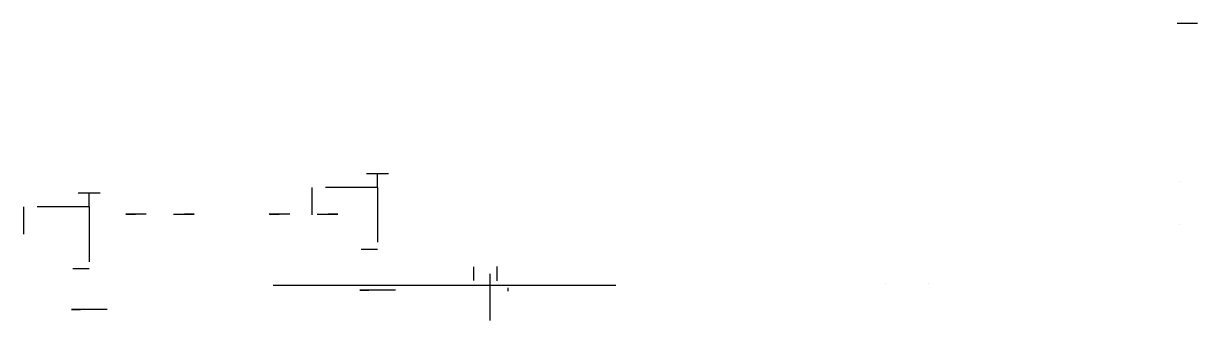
# Model space of a CAD drawing. Header units: millimetres. Extents: x -136 to 158, y 46 to 357.
# Drawn here: x 62 to 147.7, y 88.1 to 109.9 of the extents above; entities that cross this region are included whole.
import ezdxf

# ---------------------------------------------------------------- set-up
doc = ezdxf.new("R2010")
doc.units = ezdxf.units.MM
doc.layers.get('0').update_dxf_attribs({"true_color": 0x000000})

# ---------------------------------------------------------------- blocks, each defined once
blk = doc.blocks.new('llave de paso de bola Ø 3-4')
at = {"elevation": -116.462}
blk.add_lwpolyline([(-6.056, 35.684), (-6.056, 35.59)], dxfattribs=at)
at = {"extrusion": (1, 0, 0), "elevation": -6.056}
blk.add_lwpolyline([(35.028, -115.077), (34.465, -115.077)], dxfattribs=at)

msp = doc.modelspace()

# ---------------------------------------------------------------- linework, layer by layer
at = {"color": 254}
msp.add_line((147.72, 109.851, 63.225), (146.245, 109.851, 63.225), dxfattribs=at)
at = {"extrusion": (0, 1, 0)}
for p, q in [((88.688, 98.868, 125.8), (87.088, 98.868, 125.8)), ((87.088, 98.868, 125.8), (87.088, 98.868, 123.522)), ((67.646, 97.444, 125.8), (66.046, 97.444, 125.8)), ((66.046, 97.444, 125.8), (66.046, 97.444, 123.522))]:
    msp.add_line(p, q, dxfattribs=at)
for p, q in [((87.888, 97.868, 125.8), (87.888, 98.868, 125.8)), ((87.888, 97.868, 125), (87.888, 97.868, 125.8)), ((66.846, 96.444, 125.8), (66.846, 97.444, 125.8)), ((66.846, 96.444, 125), (66.846, 96.444, 125.8))]:
    msp.add_line(p, q)
at = {"extrusion": (0, -1, 2.44929e-16)}
for p, q in [((83.088, 97.868, 120.2), (83.088, 95.868, 120.2)), ((87.888, 97.868, 120.2), (84.088, 97.868, 120.2)), ((87.888, 97.868, 120.2), (87.888, 95.868, 120.2)), ((62.046, 96.444, 120.2), (62.046, 94.444, 120.2)), ((66.846, 96.444, 120.2), (63.046, 96.444, 120.2)), ((66.846, 96.444, 120.2), (66.846, 94.444, 120.2)), ((87.888, 95.868, 120.2), (87.888, 93.868, 120.2)), ((66.846, 94.444, 120.2), (66.846, 92.444, 120.2)), ((86.688, 93.368, 120.2), (87.888, 93.368, 120.2)), ((65.646, 91.944, 120.2), (66.846, 91.944, 120.2))]:
    msp.add_line(p, q, dxfattribs=at)
at = {"color": 250, "extrusion": (-9.96616e-17, 1, -0.000667221)}
for p, q in [((71.004, 95.923, 106.962), (69.504, 95.924, 108.468)), ((71.004, 95.921, 104.962), (69.504, 95.92, 103.468)), ((73.004, 95.923, 106.962), (74.504, 95.924, 108.468)), ((73.004, 95.921, 104.962), (74.504, 95.92, 103.468)), ((81.487, 95.923, 106.962), (79.987, 95.924, 108.468)), ((81.487, 95.921, 104.962), (79.987, 95.92, 103.468)), ((83.487, 95.923, 106.962), (84.987, 95.924, 108.468)), ((83.487, 95.921, 104.962), (84.987, 95.92, 103.468))]:
    msp.add_line(p, q, dxfattribs=at)
at = {"color": 4, "extrusion": (-1, 0, 0)}
for p, q in [((94.886, 92.067, 73.876), (94.886, 91.067, 75.608)), ((96.586, 92.085, 73.846), (96.586, 91.05, 75.639)), ((96.086, 91.567, 75.542), (96.086, 91.567, 74.742)), ((96.086, 91.567, 74.742), (96.086, 88.144, 76.719))]:
    msp.add_line(p, q, dxfattribs=at)
at = {"color": 4, "extrusion": (1, 0, 0)}
msp.add_line((80.261, 90.737, 65.821), (105.261, 90.737, 65.821), dxfattribs=at)
at = {"extrusion": (-1, -2.44929e-16, -1.83697e-16)}
msp.add_line((86.588, 90.368, 119.449), (87.238, 90.368, 119.074), dxfattribs=at)
at = {"extrusion": (6.12323e-17, -1, 2.44929e-16)}
for p, q in [((89.188, 90.368, 119.449), (86.588, 90.368, 120.951)), ((68.146, 88.944, 119.449), (65.546, 88.944, 120.951))]:
    msp.add_line(p, q, dxfattribs=at)
at = {"color": 4, "extrusion": (-1, 0, -1.83697e-16)}
msp.add_line((97.386, 90.532, 74.742), (97.386, 90.302, 74.742), dxfattribs=at)
at = {"extrusion": (-1, 0, 0)}
msp.add_line((65.546, 88.944, 119.449), (66.196, 88.944, 119.074), dxfattribs=at)
at = {"extrusion": (-9.96616e-17, 1, -0.000667221)}
for centre in [(-69.855, 108.179, 95.851), (-69.859, 103.886, 95.851), (-74.149, 103.885, 95.851), (-74.151, 108.178, 95.851), (-80.339, 108.179, 95.851), (-80.343, 103.886, 95.851), (-84.632, 103.885, 95.851), (-84.634, 108.178, 95.851)]:
    msp.add_circle(centre, 0.35, dxfattribs=at)

# ---------------------------------------------------------------- block references
at = {"extrusion": (6.7355e-16, 1, 0), "xscale": 2.2464, "yscale": 2.2464, "zscale": 2.2464}
msp.add_blockref('llave de paso de bola Ø 3-4', (-132.789, -9.815, 356.777), dxfattribs=at)
at = {"extrusion": (-1, 4.89853e-16, 0), "xscale": 2.26512, "yscale": 2.26512, "zscale": 2.26512}
msp.add_blockref('llave de paso de bola Ø 3-4', (-77.121, -10.433, 135.681), dxfattribs=at)

doc.saveas('drawing.dxf')
